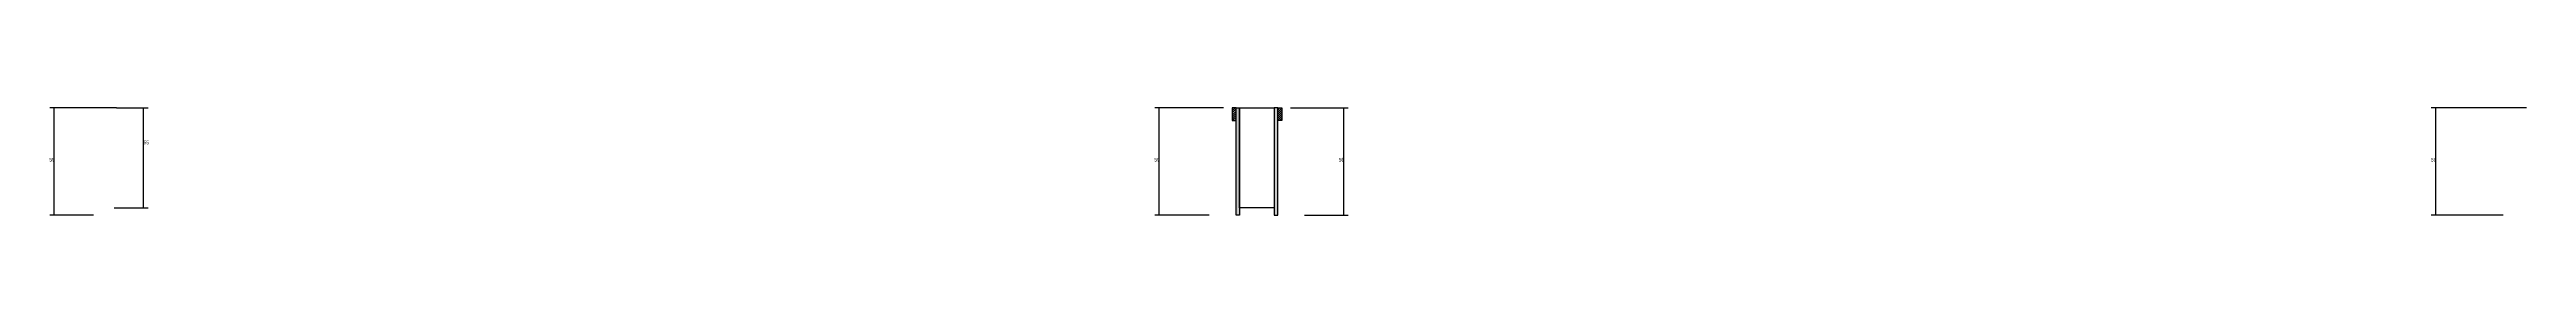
# Model space of a CAD drawing. Header units: metres. Extents: x 1994 to 5639, y 5783 to 7154.
# Drawn here: x 2543 to 5276, y 5783 to 5901 of the extents above; entities that cross this region are included whole.
import ezdxf

# ---------------------------------------------------------------- set-up
doc = ezdxf.new("R2010")
doc.units = ezdxf.units.M
for name, color, linetype in [('CONCRETO', 251, 'Continuous'), ('COTA', 241, 'Continuous'), ('Cota Seção (2x)', 4, 'Continuous'), ('Hachura', 253, 'Continuous'), ('Madeira', 126, 'Continuous'), ('Painéis', 200, 'Continuous')]:
    doc.layers.add(name, color=color, linetype=linetype)

msp = doc.modelspace()

# ---------------------------------------------------------------- hatches: boundary and pattern name
at = {"layer": 'Hachura'}
h = msp.add_hatch(dxfattribs=at)
h.set_pattern_fill('ANSI31', scale=0.5)
h.paths.add_polyline_path([(3847.6, 5886.7), (3852, 5886.7), (3852, 5886.7), (3852, 5900.7), (3852, 5900.7), (3847.6, 5900.7), (3847.6, 5900.7), (3847.6, 5886.7)])
h = msp.add_hatch(color=8, dxfattribs=at)
h.dxf.hatch_style = 1
h.paths.add_polyline_path([(3856, 5900.7), (3852, 5900.7), (3852, 5900.7), (3852, 5782.7), (3852, 5782.7), (3856, 5782.7), (3856, 5782.7), (3856, 5900.7)])
h = msp.add_hatch(color=8, dxfattribs=at)
h.dxf.hatch_style = 1
h.paths.add_polyline_path([(3898, 5900.7), (3894, 5900.7), (3894, 5900.7), (3894, 5782.7), (3894, 5782.7), (3898, 5782.7), (3898, 5782.7), (3898, 5900.7)])
h = msp.add_hatch(dxfattribs=at)
h.set_pattern_fill('ANSI31', scale=0.5)
h.paths.add_polyline_path([(3902.4, 5886.7), (3898, 5886.7), (3898, 5886.7), (3898, 5900.7), (3898, 5900.7), (3902.4, 5900.7), (3902.4, 5900.7), (3902.4, 5886.7)])

# ---------------------------------------------------------------- linework, layer by layer
at = {"layer": 'CONCRETO'}
msp.add_lwpolyline([(3856, 5900.7), (3856, 5900.7), (3894, 5900.7), (3894, 5872.7), (3894, 5872.7), (3894, 5790.7), (3856, 5790.7), (3856, 5900.7)], close=True, dxfattribs=at)
at = {"layer": 'COTA'}
for p, q in [((2616.4, 5900.7), (2542.9, 5900.7)), ((2547.9, 5782.7), (2547.9, 5900.7)), ((3838, 5900.7), (3762.3, 5900.7)), ((3767.3, 5782.7), (3767.3, 5900.7)), ((3912, 5900.7), (3975.8, 5900.7)), ((3970.8, 5782.7), (3970.8, 5900.7)), ((5276.1, 5900.7), (5171.1, 5900.7)), ((5176.1, 5782.7), (5176.1, 5900.7)), ((2591.2, 5782.7), (2542.9, 5782.7)), ((3822.4, 5782.7), (3762.3, 5782.7)), ((3927.6, 5782.7), (3975.8, 5782.7)), ((5250.5, 5782.7), (5171.1, 5782.7))]:
    msp.add_line(p, q, dxfattribs=at)
at = {"layer": 'Cota Seção (2x)'}
for p, q in [((2616.4, 5900.7), (2651.3, 5900.7)), ((2646.3, 5790.7), (2646.3, 5900.7)), ((2613.8, 5790.7), (2651.3, 5790.7))]:
    msp.add_line(p, q, dxfattribs=at)
at = {"layer": 'Madeira'}
for points in [[(3847.6, 5886.7), (3852, 5886.7), (3852, 5900.7), (3847.6, 5900.7)], [(3902.4, 5886.7), (3898, 5886.7), (3898, 5900.7), (3902.4, 5900.7)]]:
    msp.add_lwpolyline(points, close=True, dxfattribs=at)
at = {"layer": 'Painéis'}
for points in [[(3852, 5900.7), (3856, 5900.7), (3856, 5782.7), (3852, 5782.7)], [(3898, 5900.7), (3894, 5900.7), (3894, 5782.7), (3898, 5782.7)]]:
    msp.add_lwpolyline(points, close=True, dxfattribs=at)

# ---------------------------------------------------------------- texts
at = {"layer": 'COTA'}
for p in [(2542.4, 5841.7), (3761.8, 5841.7), (3965.3, 5841.7), (5170.6, 5841.7)]:
    msp.add_text('59', height=4, dxfattribs=at).set_placement(p)
at = {"layer": 'Cota Seção (2x)'}
msp.add_text('55', height=4, dxfattribs=at).set_placement((2646.3, 5860.7))

doc.saveas('drawing.dxf')
